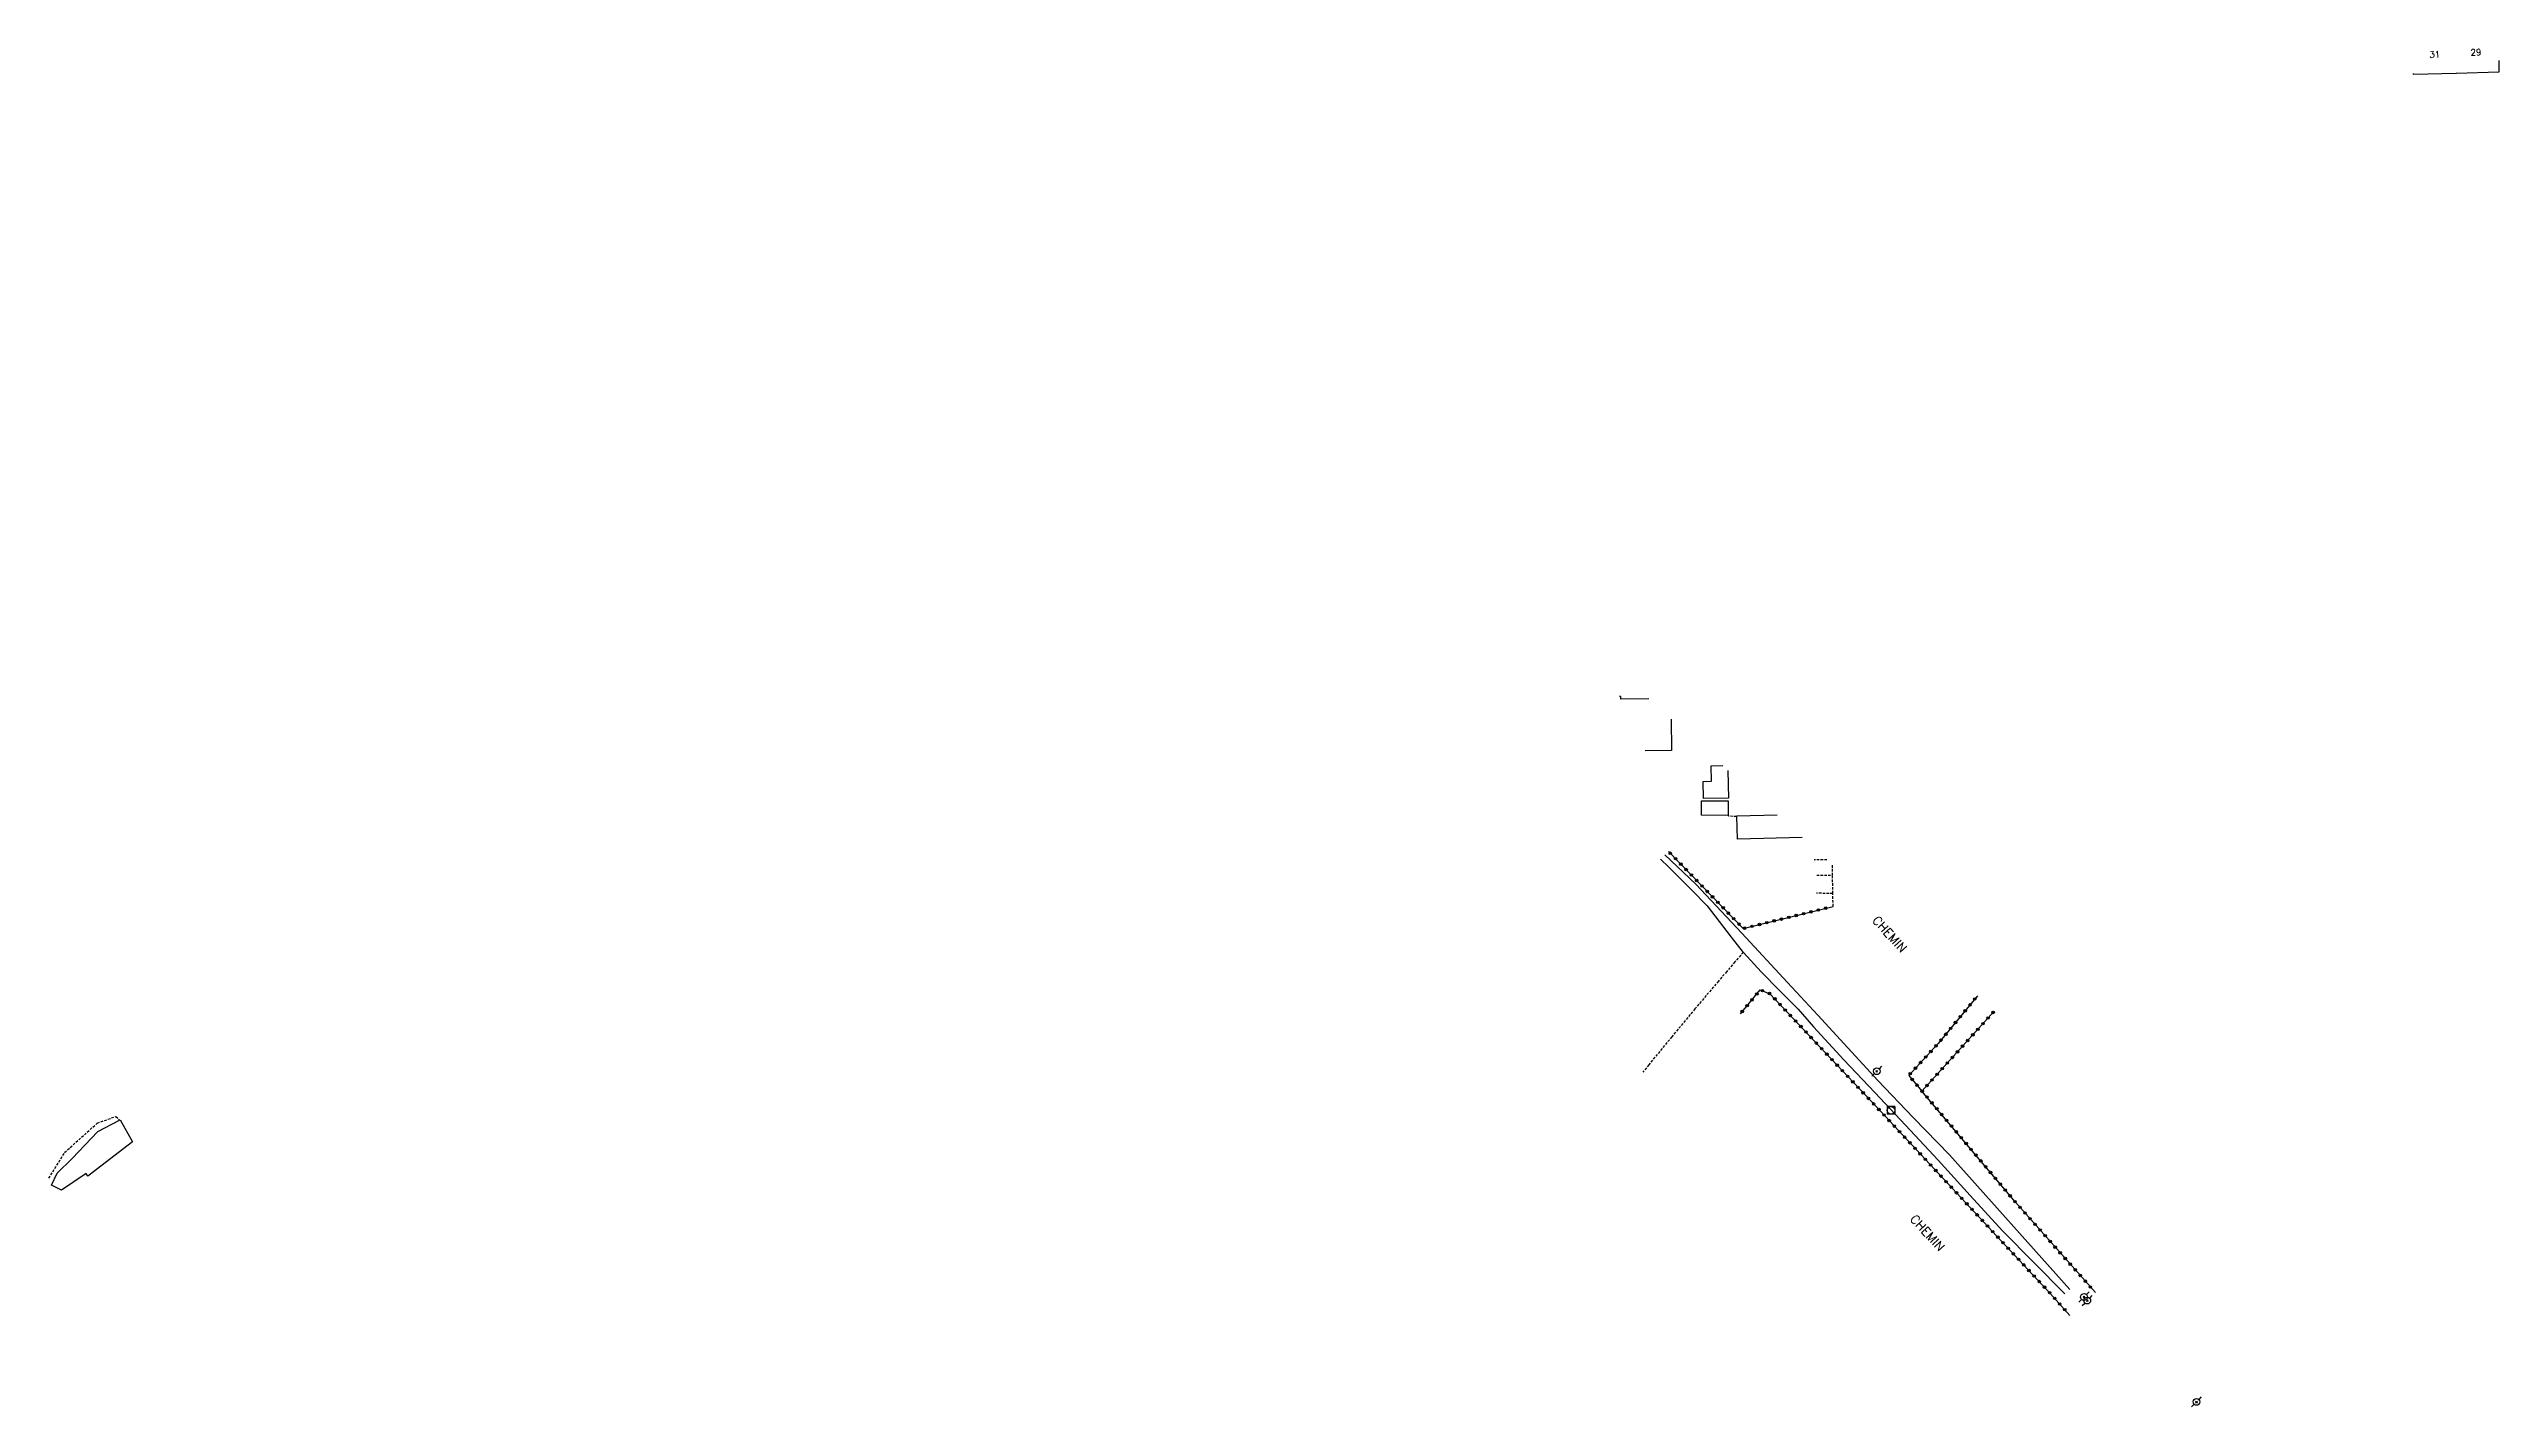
# Model space of a CAD drawing. Header units: millimetres. Extents: x 109074 to 109914, y 128420 to 128950.
# Drawn here: x 109406.8 to 109891, y 128681.9 to 128950.3 of the extents above; entities that cross this region are included whole.
import ezdxf
from ezdxf.enums import TextEntityAlignment as Align

# ---------------------------------------------------------------- set-up
doc = ezdxf.new("R2010")
doc.units = ezdxf.units.MM
doc.linetypes.add('DASHED', pattern=[0.75, 0.5, -0.25])
doc.layers.get('0').update_dxf_attribs({"linetype": 'CONTINUOUS'})
for name, color, linetype in [('W0070', 7, 'DASHED'), ('W0071', 7, 'CONTINUOUS'), ('W0100', 7, 'CONTINUOUS'), ('W0101', 7, 'CONTINUOUS'), ('W0103', 1, 'CONTINUOUS'), ('W0104', 1, 'CONTINUOUS'), ('W0112', 1, 'DASHED'), ('W0323', 7, 'CONTINUOUS'), ('W0420', 7, 'CONTINUOUS'), ('W0473', 7, 'CONTINUOUS'), ('W0989', 7, 'CONTINUOUS'), ('W0991', 7, 'CONTINUOUS')]:
    doc.layers.add(name, color=color, linetype=linetype)
doc.styles.get("Standard").update_dxf_attribs({"font": 'romans.shx', "width": 0.85})

msp = doc.modelspace()

# ---------------------------------------------------------------- texts
at = {"layer": 'W0989'}
for p in [(109767.68, 128778.58), (109775.14, 128719.56)]:
    msp.add_text('CHEMIN', height=1.75, rotation=312.3762, dxfattribs=at).set_placement(p, align=Align.MIDDLE_LEFT)
at = {"layer": 'W0991'}
for s, p in [('31', (109878.33, 128949.19)), ('29', (109886.47, 128949.61))]:
    msp.add_text(s, height=1.25, rotation=2.2053, dxfattribs=at).set_placement(p, align=Align.MIDDLE)

# ---------------------------------------------------------------- blocks, each defined once
blk = doc.blocks.new('T420')
for p, q in [((0.75, 0.75), (-0.75, 0.75)), ((-0.75, 0.75), (-0.75, -0.75)), ((0.75, 0.75), (0.75, -0.75)), ((0.75, -0.75), (-0.75, -0.75))]:
    blk.add_line(p, q)
blk.add_ellipse((0, 0), major_axis=(-0.53, 0.53), ratio=1, start_param=3.926991, end_param=10.210176)
blk = doc.blocks.new('T473')
for p, q in [((-0.166667, 0.166667), (0.166667, -0.166667)), ((-0.166667, -0.166667), (0.166667, 0.166667)), ((0.500001, 0.500001), (1.000002, 1.000002)), ((-1.000002, -1.000002), (-0.500001, -0.500001))]:
    blk.add_line(p, q)
blk.add_ellipse((0, 0), major_axis=(0.471405, 0.471405), ratio=1, start_param=5.4977871438, end_param=11.780972451)
blk = doc.blocks.new('t323o')
at = {"color": 0, "linetype": 'Continuous'}
for radius in [0.25, 0.15]:
    blk.add_circle((0, 0), radius, dxfattribs=at)

# ---------------------------------------------------------------- linework, layer by layer
at = {"layer": 'W0070'}
msp.add_lwpolyline([(109741.67, 128771.77), (109740.03, 128769.87), (109738.39, 128767.98), (109736.76, 128766.08), (109732.13, 128760.61), (109727.54, 128755.09), (109722.99, 128749.55), (109721.81, 128748.08)], dxfattribs=at)
at = {"layer": 'W0071'}
for points in [[(109725.3, 128790.16), (109726.97, 128788.57), (109731.38, 128784.19), (109734.53, 128780.96)], [(109806.2, 128705.15), (109806.2, 128705.15), (109806.2, 128705.15), (109806.2, 128705.15), (109806.2, 128705.15), (109806.2, 128705.15), (109782.42, 128731.75), (109782.42, 128731.75), (109775.33, 128739.08), (109768.29, 128746.46), (109762.32, 128752.89), (109756.38, 128759.35), (109750.43, 128765.8), (109741.37, 128775.55), (109732.3, 128785.27), (109726.16, 128791.01)], [(109734.53, 128780.96), (109736.89, 128777.85), (109739.26, 128774.74), (109741.67, 128771.77), (109741.71, 128771.71), (109745.2, 128767.89), (109748.86, 128764.21), (109752.51, 128760.53)], [(109752.51, 128760.53), (109755.53, 128757.07), (109761.57, 128750.55), (109767.67, 128744.1), (109773.76, 128737.62), (109780.16, 128730.68), (109786.54, 128723.72), (109792.91, 128716.75), (109792.91, 128716.75), (109805.24, 128704.27), (109805.24, 128704.27), (109805.24, 128704.27), (109805.24, 128704.27)]]:
    msp.add_lwpolyline(points, dxfattribs=at)
at = {"layer": 'W0100'}
msp.add_lwpolyline([(109890.96, 128948), (109891.02, 128945.67), (109882.64, 128945.43), (109882.57, 128945.43), (109874.15, 128945.2), (109874.14, 128945.43)], dxfattribs=at)
at = {"layer": 'W0101'}
msp.add_lwpolyline([(109723.01, 128821.87), (109717.48, 128821.82), (109717.47, 128822.31), (109717.18, 128822.31)], dxfattribs=at)
at = {"layer": 'W0103'}
msp.add_lwpolyline([(109407.35, 128725.77), (109408.46, 128728.15), (109411.43, 128731.03), (109416.5, 128736.34), (109420.78, 128738.62), (109420.92, 128738.69), (109423.31, 128734.31), (109414.5, 128727.57), (109414.18, 128728.05), (109409.32, 128724.79)], close=True, dxfattribs=at)
at = {"layer": 'W0104'}
for points in [[(109727.43, 128817.87), (109727.47, 128811.62), (109722.29, 128811.57)], [(109733.79, 128802.18), (109733.74, 128805.54), (109735.36, 128805.57), (109735.31, 128808.63), (109737.62, 128808.66)], [(109738.65, 128807.73), (109738.74, 128802.26), (109733.79, 128802.18)], [(109740.51, 128794.16), (109740.39, 128798.62), (109740.39, 128798.75), (109748.36, 128798.96)], [(109753.3, 128794.49), (109740.51, 128794.16)]]:
    msp.add_lwpolyline(points, dxfattribs=at)
msp.add_lwpolyline([(109733.41, 128798.87), (109733.42, 128801.71), (109738.7, 128801.69), (109738.69, 128798.82)], close=True, dxfattribs=at)
at = {"layer": 'W0112'}
for points in [[(109740.39, 128798.62), (109738.82, 128798.65), (109738.69, 128798.82)], [(109758.2, 128790.06), (109755.67, 128790.07)], [(109759.42, 128780.86), (109759.37, 128783.41), (109759.31, 128786.99), (109759.27, 128789.1)], [(109759.37, 128783.41), (109756.12, 128783.44)], [(109756.19, 128787.02), (109759.31, 128786.99)], [(109406.84, 128727.14), (109409.93, 128732.23), (109416.38, 128738.03), (109420.08, 128739.36), (109420.78, 128738.62)]]:
    msp.add_lwpolyline(points, dxfattribs=at)
at = {"layer": 'W0323'}
for points in [[(109726.88, 128791.72), (109741.67, 128776.48), (109759.42, 128780.86)], [(109741.11, 128759.65), (109745.04, 128764.35), (109746.94, 128763.59), (109767.94, 128741.28), (109802.41, 128704.32), (109806.2, 128700.04), (109806.2, 128700.04), (109806.2, 128700.04)], [(109787.95, 128763.17), (109780.19, 128753.75), (109774.37, 128747.46), (109776.99, 128744.37)], [(109811.26, 128704.54), (109795.48, 128722.39), (109776.99, 128744.37), (109791.28, 128760.16)]]:
    msp.add_lwpolyline(points, dxfattribs=at)

# ---------------------------------------------------------------- block references
for p, rotation in [((109727.24, 128791.35), 314.1411673624613), ((109728.29, 128790.27), 314.1411673624613), ((109729.33, 128789.19), 314.1411673624613), ((109730.38, 128788.12), 314.1411673624613), ((109731.42, 128787.04), 314.1411673624613), ((109732.46, 128785.97), 314.1411673624613), ((109733.51, 128784.89), 314.1411673624613), ((109734.55, 128783.81), 314.1411673624613), ((109735.6, 128782.74), 314.1411673624613), ((109736.64, 128781.66), 314.1411673624613), ((109737.69, 128780.58), 314.1411673624613), ((109738.73, 128779.51), 314.1411673624613), ((109739.78, 128778.43), 314.1411673624613), ((109740.82, 128777.35), 314.1411673624613), ((109744.86, 128777.27), 13.86142271451785), ((109746.31, 128777.63), 13.86142271451785), ((109747.77, 128777.99), 13.86142271451785), ((109749.23, 128778.34), 13.86142271451785), ((109750.68, 128778.7), 13.86142271451785), ((109752.14, 128779.06), 13.86142271451785), ((109753.59, 128779.42), 13.86142271451785), ((109755.05, 128779.78), 13.86142271451785), ((109756.51, 128780.14), 13.86142271451785), ((109757.96, 128780.5), 13.86142271451785), ((109741.94, 128776.55), 13.86142271451785), ((109743.4, 128776.91), 13.86142271451785), ((109744.36, 128763.54), 50.09863668026289), ((109745.45, 128764.19), 338.1985905134968), ((109746.84, 128763.63), 338.1985905134968), ((109747.9, 128762.58), 313.2674995594076), ((109741.47, 128760.08), 50.09863668026289), ((109742.44, 128761.24), 50.09863668026289), ((109743.4, 128762.39), 50.09863668026289), ((109748.92, 128761.48), 313.2674995594076), ((109749.95, 128760.39), 313.2674995594076), ((109750.98, 128759.3), 313.2674995594076), ((109752.01, 128758.21), 313.2674995594076), ((109783.61, 128757.9), 230.5408495133685), ((109784.56, 128759.06), 230.5408495133685), ((109785.52, 128760.22), 230.5408495133685), ((109786.47, 128761.38), 230.5408495133685), ((109787.42, 128762.54), 230.5408495133685), ((109790.05, 128758.79), 47.84519023992417), ((109791.05, 128759.9), 47.84519023992417), ((109753.04, 128757.11), 313.2674995594076), ((109754.06, 128756.02), 313.2674995594076), ((109755.09, 128754.93), 313.2674995594076), ((109756.12, 128753.84), 313.2674995594076), ((109779.77, 128753.29), 227.222585272002), ((109780.75, 128754.43), 230.5408495133685), ((109781.7, 128755.59), 230.5408495133685), ((109782.66, 128756.75), 230.5408495133685), ((109785.01, 128753.23), 47.84519023992417), ((109786.02, 128754.34), 47.84519023992417), ((109787.03, 128755.46), 47.84519023992417), ((109788.03, 128756.57), 47.84519023992417), ((109789.04, 128757.68), 47.84519023992417), ((109757.15, 128752.74), 313.2674995594076), ((109758.18, 128751.65), 313.2674995594076), ((109759.2, 128750.56), 313.2674995594076), ((109760.23, 128749.47), 313.2674995594076), ((109761.26, 128748.38), 313.2674995594076), ((109775.69, 128748.89), 227.222585272002), ((109776.71, 128749.99), 227.222585272002), ((109777.73, 128751.09), 227.222585272002), ((109778.75, 128752.19), 227.222585272002), ((109780.99, 128748.78), 47.84519023992417), ((109781.99, 128749.9), 47.84519023992417), ((109783, 128751.01), 47.84519023992417), ((109784.01, 128752.12), 47.84519023992417), ((109762.29, 128747.28), 313.2674995594076), ((109763.32, 128746.19), 313.2674995594076), ((109764.34, 128745.1), 313.2674995594076), ((109765.37, 128744.01), 313.2674995594076), ((109774.67, 128747.79), 227.222585272002), ((109775.05, 128746.66), 310.2944928677601), ((109776.02, 128745.51), 310.2944928677601), ((109777.02, 128744.33), 130.0711939862008), ((109777.97, 128745.45), 47.84519023992417), ((109778.97, 128746.56), 47.84519023992417), ((109779.98, 128747.67), 47.84519023992417), ((109766.4, 128742.91), 313.2674995594076), ((109767.43, 128741.82), 313.2674995594076), ((109768.45, 128740.73), 313.0035174993216), ((109769.48, 128739.63), 313.0035174993216), ((109770.5, 128738.53), 313.0035174993216), ((109777.99, 128743.19), 130.0711939862008), ((109778.95, 128742.04), 130.0711939862008), ((109779.92, 128740.89), 130.0711939862008), ((109780.88, 128739.74), 130.0711939862008), ((109781.85, 128738.59), 130.0711939862008), ((109771.52, 128737.44), 313.0035174993216), ((109772.55, 128736.34), 313.0035174993216), ((109773.57, 128735.24), 313.0035174993216), ((109774.59, 128734.15), 313.0035174993216), ((109782.81, 128737.45), 130.0711939862008), ((109783.78, 128736.3), 130.0711939862008), ((109784.75, 128735.15), 130.0711939862008), ((109785.71, 128734), 130.0711939862008), ((109775.62, 128733.05), 313.0035174993216), ((109776.64, 128731.95), 313.0035174993216), ((109777.66, 128730.86), 313.0035174993216), ((109778.69, 128729.76), 313.0035174993216), ((109786.68, 128732.86), 130.0711939862008), ((109787.64, 128731.71), 130.0711939862008), ((109788.61, 128730.56), 130.0711939862008), ((109789.57, 128729.41), 130.0711939862008), ((109779.71, 128728.66), 313.0035174993216), ((109780.73, 128727.56), 313.0035174993216), ((109781.75, 128726.47), 313.0035174993216), ((109782.78, 128725.37), 313.0035174993216), ((109783.8, 128724.27), 313.0035174993216), ((109790.54, 128728.26), 130.0711939862008), ((109791.5, 128727.12), 130.0711939862008), ((109792.47, 128725.97), 130.0711939862008), ((109793.44, 128724.82), 130.0711939862008), ((109784.82, 128723.18), 313.0035174993216), ((109785.85, 128722.08), 313.0035174993216), ((109786.87, 128720.98), 313.0035174993216), ((109787.89, 128719.89), 313.0035174993216), ((109794.4, 128723.67), 130.0711939862008), ((109795.37, 128722.52), 130.0711939862008), ((109796.36, 128721.4), 131.4734050220853), ((109797.35, 128720.27), 131.4734050220853), ((109798.34, 128719.15), 131.4734050220853), ((109788.92, 128718.79), 313.0035174993216), ((109789.94, 128717.69), 313.0035174993216), ((109790.96, 128716.59), 313.0035174993216), ((109791.99, 128715.5), 313.0035174993216), ((109793.01, 128714.4), 313.0035174993216), ((109799.34, 128718.03), 131.4734050220853), ((109800.33, 128716.9), 131.4734050220853), ((109801.32, 128715.78), 131.4734050220853), ((109802.32, 128714.65), 131.4734050220853), ((109794.03, 128713.3), 313.0035174993216), ((109795.05, 128712.21), 313.0035174993216), ((109796.08, 128711.11), 313.0035174993216), ((109797.1, 128710.01), 313.0035174993216), ((109803.31, 128713.53), 131.4734050220853), ((109804.3, 128712.41), 131.4734050220853), ((109805.3, 128711.28), 131.4734050220853), ((109806.29, 128710.16), 131.4734050220853), ((109798.12, 128708.92), 313.0035174993216), ((109799.15, 128707.82), 313.0035174993216), ((109800.17, 128706.72), 313.0035174993216), ((109801.19, 128705.62), 313.0035174993216), ((109802.22, 128704.53), 313.0035174993216), ((109807.28, 128709.03), 131.4734050220853), ((109808.28, 128707.91), 131.4734050220853), ((109809.27, 128706.79), 131.4734050220853), ((109810.26, 128705.66), 131.4734050220853), ((109803.22, 128703.41), 311.5231516424469), ((109804.21, 128702.29), 311.5231516424469), ((109805.2, 128701.16), 311.5231516424469)]:
    msp.add_blockref('t323o', p, dxfattribs=dict(at, rotation=rotation))
at = {"layer": 'W0420'}
msp.add_blockref('T420', (109770.87, 128740.54), dxfattribs=at)
at = {"layer": 'W0473'}
for p in [(109768.06, 128748.28), (109809.01, 128703.67), (109809.64, 128702.97), (109831.24, 128682.94)]:
    msp.add_blockref('T473', p, dxfattribs=at)

msp.set_redraw_order([(e.dxf.handle, doc.entitydb.next_handle()) for e in msp.query("TEXT MTEXT ATTDEF DIMENSION ARC_DIMENSION")])  # texts and dimensions are drawn at this point

doc.saveas('drawing.dxf')
